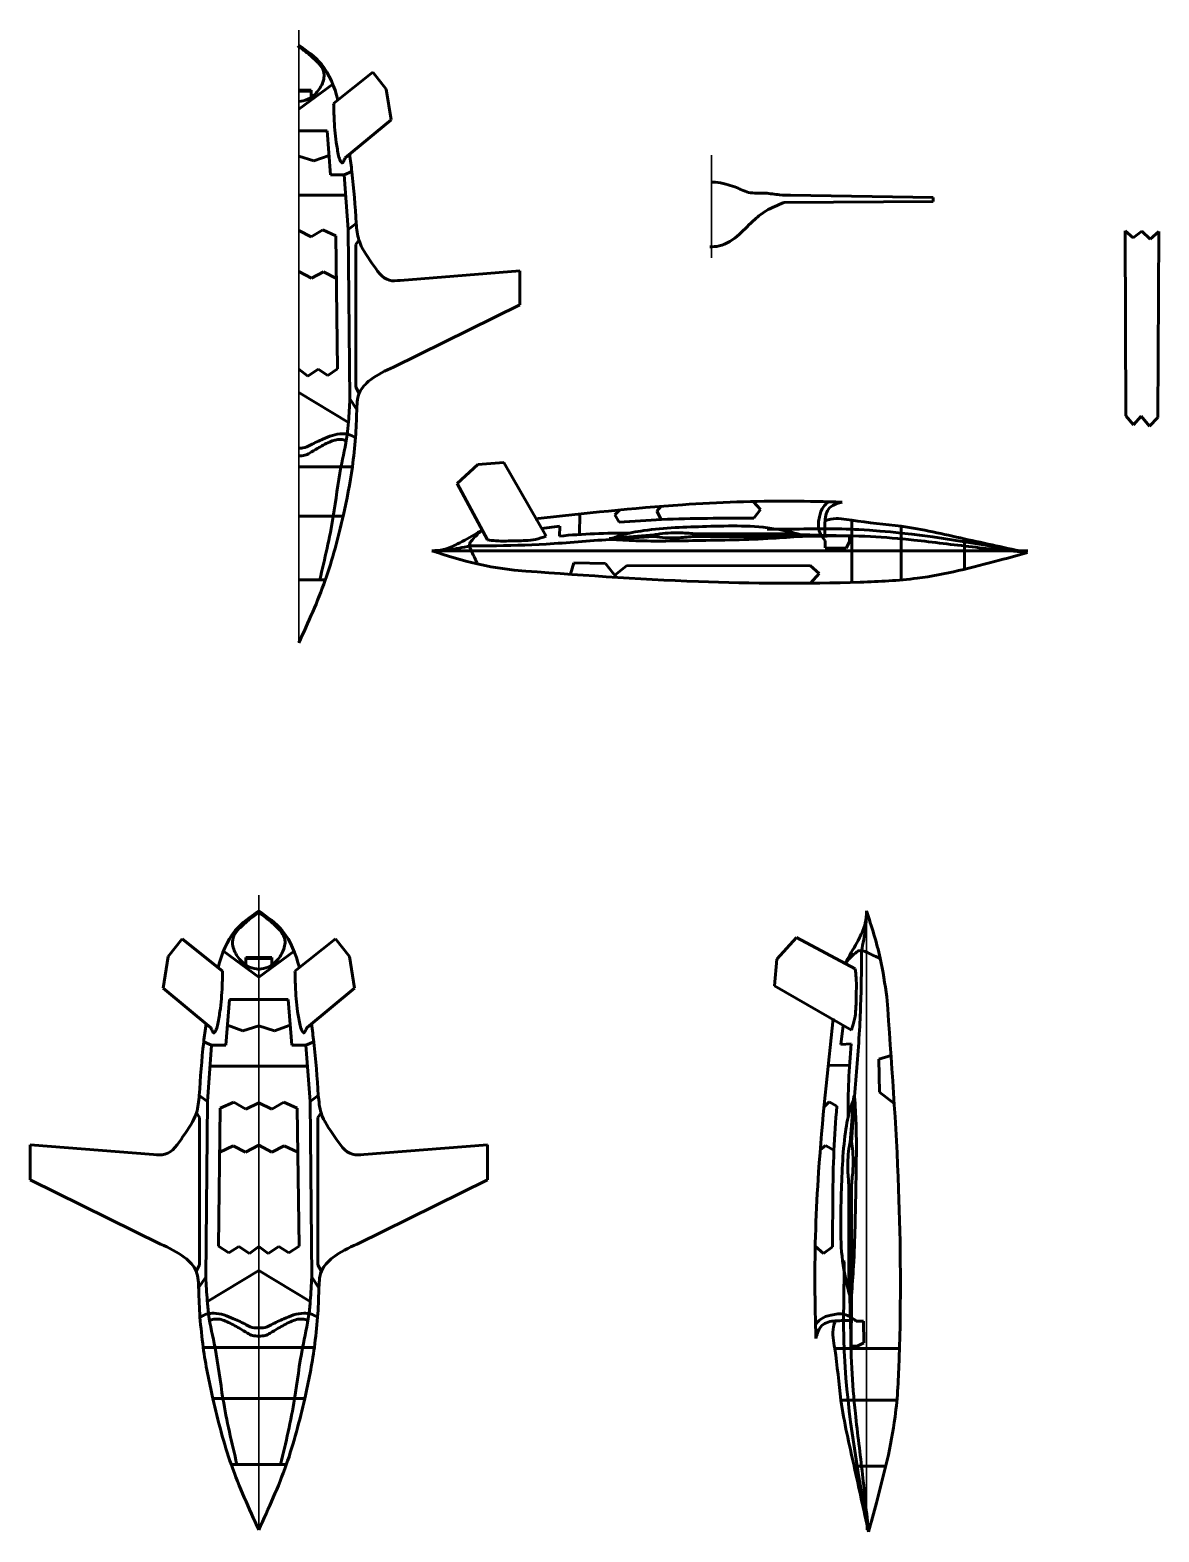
# Model space of a CAD drawing. Header units: millimetres. Extents: x 38559 to 1932156, y -475559 to 1027176.
# Drawn here: x 40139 to 56801, y 37498 to 59651 of the extents above; entities that cross this region are included whole.
import ezdxf

# ---------------------------------------------------------------- set-up
doc = ezdxf.new("R2010")
doc.units = ezdxf.units.MM
doc.linetypes.add('CENTER', pattern=[2, 1.25, -0.25, 0.25, -0.25])
for name, color, linetype, lineweight in [('_axes (Оси)', 6, 'CENTER', 30), ('_basic (Основной)', 4, 'Continuous', 60), ('_contour (Тонкий)', 7, 'Continuous', 30)]:
    doc.layers.add(name, color=color, linetype=linetype, lineweight=lineweight)

msp = doc.modelspace()

# ---------------------------------------------------------------- linework, layer by layer
at = {"layer": '_axes (Оси)', "transparency": 33554687}
for p, q in [((44104.222, 50610.237), (44104.222, 59651.179)), ((50197.356, 57804.112), (50197.356, 56292.172)), ((43515.114, 37531.161), (43515.114, 46888.858)), ((43515.114, 37531.161), (43515.114, 46888.858))]:
    msp.add_line(p, q, dxfattribs=at)
at = {"layer": '_basic (Основной)', "transparency": 33554687}
for p, q in [((44619.971, 58569.783), (45198.084, 59029.742)), ((45198.084, 59029.742), (45397.132, 58779.562)), ((44607.772, 58852.725), (44104.222, 58485.305)), ((44289.263, 58764.423), (44104.222, 58764.423)), ((44289.343, 58750.814), (44104.222, 58749.738)), ((44289.263, 58764.423), (44289.872, 58659.889)), ((45397.132, 58779.562), (45467.583, 58325.698)), ((45467.583, 58325.698), (44791.749, 57767.351)), ((44523.641, 58166.043), (44104.222, 58166.043)), ((44574.905, 57516.251), (44523.641, 58166.043)), ((44329.381, 57721.165), (44104.222, 57792.321)), ((44329.381, 57721.165), (44552.652, 57798.318)), ((44776.981, 57515.948), (44574.905, 57516.251)), ((44776.981, 57515.948), (44888.745, 57563.814)), ((44834.99, 56711.561), (44776.981, 57515.948)), ((44798.754, 57214.035), (44104.222, 57216.546)), ((53467.1, 57179.949), (51364.717, 57214.917)), ((53466.012, 57122.372), (53467.1, 57179.949)), ((51262.938, 57106.6), (53466.012, 57122.372)), ((44953.273, 56799.782), (44834.99, 56711.561)), ((44834.99, 56711.561), (44860.24, 54210.994)), ((44288.953, 56603.006), (44104.222, 56696.054)), ((44461.308, 56702.785), (44288.953, 56603.006)), ((44652.679, 56617.261), (44461.308, 56702.785)), ((44678.546, 54652.831), (44652.679, 56617.261)), ((44993.274, 56550.163), (44947.508, 56485.974)), ((56312.886, 53959.958), (56302.855, 56689.412)), ((56302.855, 56689.412), (56419.393, 56585.68)), ((56419.393, 56585.68), (56546.857, 56685.772)), ((56546.857, 56685.772), (56669.153, 56565.701)), ((56669.153, 56565.701), (56800.636, 56680.527)), ((56800.636, 56680.527), (56782.475, 53935.725)), ((44947.508, 56485.974), (44947.886, 54383.796)), ((44291.836, 55989), (44104.222, 56088.993)), ((44468.5, 56082.722), (44291.836, 55989)), ((44660.959, 55988.479), (44468.5, 56082.722)), ((47366.158, 56097.467), (45603.783, 55958.905)), ((47365.891, 55596.226), (47366.158, 56097.467)), ((45504.789, 54680.521), (47365.891, 55596.226)), ((44237.004, 54545.982), (44104.222, 54648.204)), ((44390.045, 54647.139), (44237.004, 54545.982)), ((44533.447, 54556.82), (44390.045, 54647.139)), ((44678.546, 54652.831), (44533.447, 54556.82)), ((44837.63, 53862.167), (44104.222, 54302.863)), ((44947.886, 54383.796), (44996.319, 54290.898)), ((44860.24, 54210.994), (44961.61, 54056.18)), ((56423.573, 53825.76), (56312.886, 53959.958)), ((56539.704, 53954.518), (56423.573, 53825.76)), ((56659.465, 53809.439), (56539.704, 53954.518)), ((56782.475, 53935.725), (56659.465, 53809.439)), ((44896.671, 53208.925), (44104.222, 53208.925)), ((46749.236, 53241.605), (46443.728, 52962.286)), ((47129.895, 53272.494), (46749.236, 53241.605)), ((47754.71, 52184.703), (47129.895, 53272.494)), ((46443.728, 52962.286), (46889.041, 52132.036)), ((48254.712, 52512.98), (48249.929, 52210.233)), ((48770.026, 52501.056), (48841.518, 52572.499)), ((49388.655, 52552.384), (49451.379, 52626.127)), ((49454.992, 52431.852), (49388.655, 52552.384)), ((50918.621, 52579.959), (50813.015, 52697.221)), ((50823.376, 52450.29), (50918.621, 52579.959)), ((44758.618, 52479.686), (44104.222, 52479.686)), ((47959.923, 52335.28), (47688.564, 52299.862)), ((47951.755, 52187.792), (47959.923, 52335.28)), ((48834.018, 52392.081), (48770.026, 52501.056)), ((51868.936, 52295.508), (51866.739, 52198.172)), ((52265.616, 52420.997), (52265.616, 51503.364)), ((52995.58, 52332.301), (52995.58, 51540.163)), ((49345.986, 52203.848), (48685.395, 52150.024)), ((49346.308, 52182.73), (48697.12, 52139.014)), ((49345.986, 52203.848), (49347.403, 52182.803)), ((49945.694, 52221.775), (51461.911, 52221.775)), ((49945.694, 52221.775), (49945.694, 52183.07)), ((49945.694, 52183.07), (51539.688, 52183.07)), ((51514.244, 52208.036), (51511.692, 52183.07)), ((51539.688, 52183.07), (52265.616, 52190.178)), ((51875.21, 52014.745), (51874.983, 52116.477)), ((52184.399, 52006.65), (52231.655, 52101.098)), ((52231.655, 52101.098), (52230.786, 52189.837)), ((53929.268, 52146.665), (53929.268, 51698.001)), ((46067.283, 51970.291), (54867.283, 51970.291)), ((46067.283, 51970.291), (54849.646, 51970.291)), ((52184.399, 52006.65), (51875.21, 52014.745)), ((48164.849, 51793.692), (48114.43, 51623.155)), ((48634.438, 51784.446), (48164.849, 51793.692)), ((48795.448, 51577.856), (48634.438, 51784.446)), ((48943.289, 51748.545), (48768.555, 51612.362)), ((51651.785, 51753.562), (48943.289, 51748.545)), ((51651.785, 51753.562), (51784.431, 51633.618)), ((51784.431, 51633.618), (51656.186, 51491.791)), ((44497.381, 51540.469), (44104.222, 51540.469)), ((42382.928, 46245.647), (42176.907, 45986.703)), ((42981.296, 45769.574), (42382.928, 46245.647)), ((44048.933, 45769.574), (44647.301, 46245.647)), ((44647.301, 46245.647), (44853.322, 45986.703)), ((51160.392, 45948.193), (51451.323, 46266.401)), ((51451.323, 46266.401), (52316.086, 45802.576)), ((42176.907, 45986.703), (42103.986, 45516.938)), ((42993.921, 46062.429), (43515.114, 45682.136)), ((43323.589, 45971.033), (43322.96, 45862.837)), ((43323.507, 45956.948), (43515.114, 45955.833)), ((43323.589, 45971.033), (43515.114, 45971.033)), ((44036.307, 46062.429), (43515.114, 45682.136)), ((43706.639, 45971.033), (43515.114, 45971.033)), ((43706.721, 45956.948), (43515.114, 45955.833)), ((43706.639, 45971.033), (43707.269, 45862.837)), ((44853.322, 45986.703), (44926.242, 45516.938)), ((51128.219, 45551.709), (51160.392, 45948.193)), ((42103.986, 45516.938), (42803.499, 44939.029)), ((44926.242, 45516.938), (44226.73, 44939.029)), ((52261.23, 44900.921), (51128.219, 45551.709)), ((43027.941, 44679.131), (43081, 45351.689)), ((43081, 45351.689), (43515.114, 45351.689)), ((43949.229, 45351.689), (43515.114, 45351.689)), ((44002.288, 44679.131), (43949.229, 45351.689)), ((43282.066, 44891.224), (43050.973, 44971.081)), ((43748.163, 44891.224), (43979.256, 44971.081)), ((43282.066, 44891.224), (43515.114, 44964.873)), ((43748.163, 44891.224), (43515.114, 44964.873)), ((52104.393, 44687.177), (52141.284, 44969.816)), ((42818.784, 44678.818), (42703.105, 44728.361)), ((42758.743, 43846.249), (42818.784, 44678.818)), ((42818.784, 44678.818), (43027.941, 44679.131)), ((44211.445, 44678.818), (44002.288, 44679.131)), ((44211.445, 44678.818), (44327.124, 44728.361)), ((44271.486, 43846.249), (44211.445, 44678.818)), ((52258.012, 44695.685), (52104.393, 44687.177)), ((42796.249, 44366.327), (43515.114, 44368.925)), ((44233.98, 44366.327), (43515.114, 44368.925)), ((51919.306, 44380.133), (52234.639, 44385.115)), ((52668.495, 44473.731), (52846.122, 44526.247)), ((52678.126, 43984.622), (52668.495, 44473.731)), ((42636.316, 43937.56), (42758.743, 43846.249)), ((44393.913, 43937.56), (44271.486, 43846.249)), ((52241.289, 43243.494), (52297.35, 43931.547)), ((52263.285, 43243.158), (52308.818, 43919.334)), ((52893.305, 43816.918), (52678.126, 43984.622)), ((42594.914, 43679.196), (42642.283, 43612.758)), ((42758.743, 43846.249), (42732.609, 41258.073)), ((42920.669, 41715.39), (42947.441, 43748.644)), ((42947.441, 43748.644), (43145.518, 43837.165)), ((43145.518, 43837.165), (43323.911, 43733.89)), ((43323.911, 43733.89), (43515.114, 43830.198)), ((43706.318, 43733.89), (43515.114, 43830.198)), ((43884.711, 43837.165), (43706.318, 43733.89)), ((44082.788, 43748.644), (43884.711, 43837.165)), ((44109.56, 41715.39), (44082.788, 43748.644)), ((44271.486, 43846.249), (44297.62, 41258.073)), ((44435.315, 43679.196), (44387.946, 43612.758)), ((51931.726, 43843.397), (51857.313, 43768.934)), ((52045.231, 43776.745), (51931.726, 43843.397)), ((42642.283, 43612.758), (42641.891, 41436.929)), ((44387.946, 43612.758), (44388.337, 41436.929)), ((40139.171, 42691.837), (40138.895, 43210.639)), ((40138.895, 43210.639), (41963.015, 43067.223)), ((43320.927, 43098.372), (43515.114, 43201.869)), ((43709.302, 43098.372), (43515.114, 43201.869)), ((46891.334, 43210.639), (45067.214, 43067.223)), ((46891.058, 42691.837), (46891.334, 43210.639)), ((51878.264, 43199.051), (51801.455, 43133.72)), ((52003.806, 43129.956), (51878.264, 43199.051)), ((52241.289, 43243.494), (52263.208, 43242.018)), ((42938.872, 43097.833), (43138.073, 43195.377)), ((43138.073, 43195.377), (43320.927, 43098.372)), ((43892.155, 43195.377), (43709.302, 43098.372)), ((44091.357, 43097.833), (43892.155, 43195.377)), ((42065.477, 41744.05), (40139.171, 42691.837)), ((44964.751, 41744.05), (46891.058, 42691.837)), ((52222.616, 42618.856), (52222.616, 41039.608)), ((52222.616, 42618.856), (52262.93, 42618.856)), ((52262.93, 42618.856), (52262.93, 40958.598)), ((42920.669, 41715.39), (43070.851, 41616.015)), ((43070.851, 41616.015), (43219.277, 41709.499)), ((43219.277, 41709.499), (43377.68, 41604.798)), ((43377.68, 41604.798), (43515.114, 41710.601)), ((43652.549, 41604.798), (43515.114, 41710.601)), ((43810.952, 41709.499), (43652.549, 41604.798)), ((43959.378, 41616.015), (43810.952, 41709.499)), ((44109.56, 41715.39), (43959.378, 41616.015)), ((51849.543, 41605.483), (51727.407, 41715.48)), ((51984.603, 41704.688), (51849.543, 41605.483)), ((42641.891, 41436.929), (42591.762, 41340.776)), ((44388.337, 41436.929), (44438.467, 41340.776)), ((42732.609, 41258.073), (42627.687, 41097.835)), ((42756.011, 40897.025), (43515.114, 41353.161)), ((44274.218, 40897.025), (43515.114, 41353.161)), ((44297.62, 41258.073), (44402.542, 41097.835)), ((52236.927, 40985.1), (52262.93, 40987.758)), ((52262.93, 40958.598), (52255.527, 40202.492)), ((52145.819, 40615.663), (52247.201, 40617.951)), ((52438.253, 40609.128), (52332.292, 40609.365)), ((52446.685, 40287.086), (52438.253, 40609.128)), ((42694.901, 40220.896), (43515.114, 40220.896)), ((44335.328, 40220.896), (43515.114, 40220.896)), ((52015.112, 40202.492), (52970.893, 40202.492)), ((52348.31, 40237.865), (52255.882, 40238.77)), ((52446.685, 40287.086), (52348.31, 40237.865)), ((42837.791, 39466.108), (43515.114, 39466.108)), ((44192.438, 39466.108), (43515.114, 39466.108)), ((52107.496, 39442.184), (52932.564, 39442.184)), ((43108.181, 38493.985), (43515.114, 38493.985)), ((43922.048, 38493.985), (43515.114, 38493.985)), ((52300.849, 38469.681), (52768.165, 38469.681))]:
    msp.add_line(p, q, dxfattribs=at)
for centre, radius, start, end in [((48940.435, 41043.042), 11188.519, 89.7420845, 95.0695904), ((63866.059, 43665.904), 11653.634, 174.9304096, 180.2579155)]:
    msp.add_arc(centre, radius, start, end, dxfattribs=at)
for points in [[(44089.078, 59418.926), (44135.414, 59383.394), (44225.755, 59316.738), (44342.436, 59216.37), (44476.153, 59015.841), (44444.171, 58843.742), (44327.647, 58689.774), (44236.733, 58629.336), (44104.222, 58595.081)], [(44619.971, 58569.783), (44626.58, 58357.095), (44658.307, 57993.807), (44694.03, 57797.91), (44723.113, 57716.005), (44744.264, 57690.905), (44775.695, 57736.978)], [(44791.749, 57767.351), (44784.644, 57753.674), (44775.695, 57736.978)], [(51364.717, 57214.917), (51201.579, 57220.726), (50989.863, 57244.805), (50743.908, 57256.809), (50538.809, 57339.155), (50406.756, 57377.967), (50252.511, 57409.018), (50197.356, 57409.018)], [(50173.352, 56452.757), (50309.353, 56466.68), (50606.707, 56637.408), (50835.391, 56858.463), (51003.265, 56984.86), (51262.938, 57106.6)], [(45603.783, 55958.905), (45442.052, 55960.729), (45185.157, 56213.2), (44993.3, 56550.077), (44953.273, 56799.782)], [(44943.544, 53639.79), (44961.035, 54034.93), (44997.523, 54293.821), (45161.72, 54490.725), (45504.789, 54680.521)], [(44860.24, 54210.994), (44838.469, 53872.895), (44819.124, 53679.575), (44727.925, 53204.559), (44614.518, 52476.692), (44415.541, 51540.469)], [(44943.544, 53639.79), (44841.472, 53684.983), (44746.722, 53695.702), (44462.469, 53617.094), (44281.908, 53531.34), (44167.492, 53486.676), (44104.222, 53486.676)], [(44104.222, 50610.237), (44495.479, 51535.082), (44758.748, 52480.254), (44896.57, 53208.181), (44943.544, 53639.79)], [(44805.979, 53593.516), (44725.035, 53612.268), (44556.949, 53574.082), (44381.148, 53480.862), (44264.545, 53410.947), (44196.109, 53378.944), (44104.222, 53369.716)], [(52122.954, 52688.661), (51374.958, 52702.243), (49766.398, 52649.242), (47592.513, 52441.072)], [(51868.936, 52295.508), (51872.669, 52413.645), (51889.072, 52513.754), (51940.185, 52603.529), (52047.058, 52665.443), (52122.954, 52688.661)], [(50823.376, 52450.29), (50135.534, 52448.471), (49460.429, 52432.105), (48834.018, 52392.081)], [(51017.445, 52289.582), (51370.438, 52289.582), (51868.936, 52295.508), (52369.181, 52282.66), (54861.811, 51943.162)], [(54861.811, 51943.162), (53927.184, 52147.133), (52996.232, 52332.211), (52265.299, 52421.049), (51959.097, 52438.322), (51872.669, 52413.645)], [(46633.481, 52041.808), (46919.583, 52042.928), (47755.177, 52070.251), (48697.12, 52139.014)], [(46889.041, 52132.036), (47013.709, 52118.019), (47314.65, 52117.813), (47598.284, 52139.071), (47754.71, 52184.703)], [(48697.12, 52139.014), (49078.212, 52119.387), (49970.152, 52121.568), (51097.878, 52154.38), (51511.692, 52183.07)], [(49945.694, 52221.775), (49719.078, 52235.022), (49392.155, 52212.576), (49345.986, 52203.848)], [(49946.284, 52183.079), (49720.176, 52162.936), (49392.722, 52175.411), (49346.308, 52182.73)], [(54861.811, 51943.162), (54046.664, 52027.152), (53181.583, 52128.14), (52541.629, 52180.391), (51864.985, 52198.212), (51514.244, 52208.036)], [(46067.283, 51970.291), (46312.618, 51985.554), (46633.481, 52041.808)], [(47284.386, 51683.104), (46738.301, 51775.751), (46067.283, 51970.291)], [(54861.811, 51943.162), (54447.656, 51830.943), (53233.602, 51565.964), (52392.337, 51507.261), (50002.629, 51516.13), (47284.386, 51683.104)], [(43530.788, 46648.468), (43482.829, 46611.69), (43389.323, 46542.699), (43268.554, 46438.815), (43130.152, 46231.26), (43163.255, 46053.132), (43283.861, 45893.769), (43377.96, 45831.214), (43515.114, 45795.758)], [(43499.44, 46648.468), (43547.4, 46611.69), (43640.906, 46542.699), (43761.675, 46438.815), (43900.077, 46231.26), (43866.974, 46053.132), (43746.368, 45893.769), (43652.269, 45831.214), (43515.114, 45795.758)], [(52484.555, 46658.495), (52468.658, 46402.961), (52410.065, 46068.76)], [(52783.681, 45390.797), (52687.182, 45959.583), (52484.555, 46658.495)], [(52410.065, 46068.76), (52408.899, 45770.764), (52380.44, 44900.434), (52308.818, 43919.334)], [(42981.296, 45769.574), (42974.455, 45549.434), (42941.616, 45173.419), (42904.641, 44970.659), (42874.54, 44885.884), (42852.647, 44859.904), (42820.116, 44907.591)], [(44048.933, 45769.574), (44055.774, 45549.434), (44088.613, 45173.419), (44125.587, 44970.659), (44155.689, 44885.884), (44177.581, 44859.904), (44210.113, 44907.591)], [(52316.086, 45802.576), (52330.686, 45672.726), (52330.9, 45359.275), (52308.759, 45063.85), (52261.23, 44900.921)], [(52512.812, 37498.372), (52629.696, 37929.743), (52905.69, 39194.267), (52966.834, 40070.504), (52957.596, 42559.554), (52783.681, 45390.797)], [(51736.322, 40351.085), (51722.176, 41130.176), (51777.379, 42805.606), (51994.203, 45069.86)], [(42803.499, 44939.029), (42810.853, 44924.872), (42820.116, 44907.591)], [(44226.73, 44939.029), (44219.376, 44924.872), (44210.113, 44907.591)], [(41963.015, 43067.223), (42130.412, 43069.11), (42396.307, 43330.427), (42594.886, 43679.107), (42636.316, 43937.56)], [(45067.214, 43067.223), (44899.817, 43069.11), (44633.921, 43330.427), (44435.342, 43679.107), (44393.913, 43937.56)], [(52308.818, 43919.334), (52329.261, 43522.4), (52326.99, 42593.381), (52292.814, 41418.775), (52262.93, 40987.758)], [(51984.603, 41704.688), (51986.497, 42421.124), (52003.543, 43124.293), (52045.231, 43776.745)], [(52222.616, 42618.856), (52208.82, 42854.893), (52232.198, 43195.405), (52241.289, 43243.494)], [(52262.921, 42618.241), (52283.902, 42853.749), (52270.908, 43194.816), (52263.285, 43243.158)], [(42646.386, 40666.856), (42628.282, 41075.841), (42590.515, 41343.802), (42420.566, 41547.604), (42065.477, 41744.05)], [(44383.842, 40666.856), (44401.946, 41075.841), (44439.713, 41343.802), (44609.663, 41547.604), (44964.751, 41744.05)], [(52151.991, 41502.551), (52151.991, 41134.884), (52145.819, 40615.663), (52159.201, 40094.622), (52512.812, 37498.372)], [(42732.609, 41258.073), (42755.142, 40908.129), (42775.165, 40708.035), (42869.559, 40216.377), (42986.94, 39463.009), (43192.888, 38493.985)], [(44297.62, 41258.073), (44275.086, 40908.129), (44255.063, 40708.035), (44160.67, 40216.377), (44043.289, 39463.009), (43837.341, 38493.985)], [(52512.812, 37498.372), (52425.33, 38347.405), (52320.144, 39248.449), (52265.721, 39915.006), (52247.159, 40619.778), (52236.927, 40985.1)], [(42646.386, 40666.856), (42752.034, 40713.633), (42850.103, 40724.728), (43144.315, 40643.365), (43331.203, 40554.607), (43449.627, 40508.378), (43515.114, 40508.378)], [(43515.114, 37531.161), (43110.149, 38488.409), (42837.657, 39466.696), (42695.006, 40220.126), (42646.386, 40666.856)], [(42788.771, 40618.961), (42872.55, 40638.37), (43046.525, 40598.846), (43228.486, 40502.36), (43349.174, 40429.996), (43420.008, 40396.871), (43515.114, 40387.32)], [(44383.842, 40666.856), (44278.195, 40713.633), (44180.125, 40724.728), (43885.914, 40643.365), (43699.026, 40554.607), (43580.602, 40508.378), (43515.114, 40508.378)], [(43515.114, 37531.161), (43920.08, 38488.409), (44192.572, 39466.696), (44335.223, 40220.126), (44383.842, 40666.856)], [(44241.458, 40618.961), (44157.679, 40638.37), (43983.703, 40598.846), (43801.743, 40502.36), (43681.054, 40429.996), (43610.221, 40396.871), (43515.114, 40387.32)], [(52145.819, 40615.663), (52022.77, 40611.775), (51918.5, 40594.69), (51824.993, 40541.452), (51760.505, 40430.136), (51736.322, 40351.085)], [(52512.812, 37498.372), (52300.362, 38471.852), (52107.59, 39441.504), (52015.059, 40202.823), (51997.067, 40521.754), (52022.77, 40611.775)]]:
    msp.add_spline(points, degree=3, dxfattribs=at)
for points, knots in [([(44683.917, 58620.66), (44630.545, 58814.086), (44508.562, 59142.77), (44226.892, 59344.155), (44104.222, 59428.614)], [1839.489106837, 1839.489106837, 1839.489106837, 1839.489106837, 2423.67882482, 2860.599810938, 2860.599810938, 2860.599810938, 2860.599810938]), ([(44953.273, 56799.782), (44936.26, 57053.87), (44913.329, 57396.339), (44867.095, 57731.965), (44853.598, 57818.448)], [0, 0, 0, 0, 761.18031973, 1025.948840506, 1025.948840506, 1025.948840506, 1025.948840506]), ([(51929.996, 52693.331), (51899.11, 52671.416), (51827.488, 52615.447), (51784.447, 52463.77), (51757.082, 52277.405), (51835.11, 52170.901), (51874.983, 52116.477)], [25.70178847, 25.70178847, 25.70178847, 25.70178847, 136.420123039, 295.244475205, 481.044458009, 675.209633376, 675.209633376, 675.209633376, 675.209633376]), ([(48697.12, 52139.014), (48751.381, 52159.545), (48913.224, 52220.782), (49390.165, 52307.669), (50153.57, 52331.002), (50938.565, 52351.786), (51392.526, 52240.397), (51514.244, 52208.036)], [0, 0, 0, 0, 173.858737223, 518.567479477, 1445.436818752, 2470.037460494, 2846.922905419, 2846.922905419, 2846.922905419, 2846.922905419]), ([(46067.283, 51970.291), (46125.838, 51973.111), (46259.464, 51979.548), (46479.543, 52082.564), (46662.849, 52189.877), (46783.161, 52259.573), (46811.754, 52276.131)], [0, 0, 0, 0, 174.455485627, 398.120441842, 716.04695081, 815.123087414, 815.123087414, 815.123087414, 815.123087414]), ([(46811.754, 52276.131), (46786.271, 52253.31), (46734.12, 52206.607), (46675.33, 52142.728), (46607.493, 52064.398), (46671.026, 51928.034), (46716.945, 51832.186), (46744.733, 51774.329)], [0, 0, 0, 0, 102.083623991, 208.914953559, 266.67304814, 393.705605478, 595.116303675, 595.116303675, 595.116303675, 595.116303675]), ([(42915.109, 45822.234), (42970.351, 46022.437), (43096.607, 46362.636), (43388.146, 46571.077), (43515.114, 46658.495)], [1839.489106837, 1839.489106837, 1839.489106837, 1839.489106837, 2423.67882482, 2860.599810938, 2860.599810938, 2860.599810938, 2860.599810938]), ([(44115.119, 45822.234), (44059.878, 46022.437), (43933.622, 46362.636), (43642.083, 46571.077), (43515.114, 46658.495)], [1839.489106837, 1839.489106837, 1839.489106837, 1839.489106837, 2423.67882482, 2860.599810938, 2860.599810938, 2860.599810938, 2860.599810938]), ([(52484.555, 46658.495), (52481.618, 46597.506), (52474.913, 46458.325), (52367.615, 46229.097), (52255.841, 46038.171), (52183.247, 45912.858), (52166.001, 45883.076)], [0, 0, 0, 0, 174.455485627, 398.120441842, 716.04695081, 815.123087414, 815.123087414, 815.123087414, 815.123087414]), ([(52166.001, 45883.076), (52189.771, 45909.618), (52238.415, 45963.937), (52304.95, 46025.171), (52386.536, 46095.829), (52528.568, 46029.654), (52628.401, 45981.826), (52688.663, 45952.884)], [0, 0, 0, 0, 102.083623991, 208.914953559, 266.67304814, 393.705605478, 595.116303675, 595.116303675, 595.116303675, 595.116303675]), ([(42636.316, 43937.56), (42653.925, 44200.55), (42677.659, 44555.018), (42725.513, 44902.403), (42739.484, 44991.916)], [0, 0, 0, 0, 761.18031973, 1025.948840506, 1025.948840506, 1025.948840506, 1025.948840506]), ([(44393.913, 43937.56), (44376.304, 44200.55), (44352.57, 44555.018), (44304.716, 44902.403), (44290.745, 44991.916)], [0, 0, 0, 0, 761.18031973, 1025.948840506, 1025.948840506, 1025.948840506, 1025.948840506]), ([(52308.818, 43919.334), (52287.434, 43862.817), (52223.651, 43694.246), (52133.152, 43197.478), (52108.85, 42402.338), (52087.201, 41584.71), (52203.221, 41111.878), (52236.927, 40985.1)], [0, 0, 0, 0, 173.858737223, 518.567479477, 1445.436818752, 2470.037460494, 2846.922905419, 2846.922905419, 2846.922905419, 2846.922905419]), ([(51731.458, 40552.064), (51754.284, 40584.235), (51812.579, 40658.833), (51970.562, 40703.664), (52164.674, 40732.167), (52275.605, 40650.895), (52332.292, 40609.365)], [25.70178847, 25.70178847, 25.70178847, 25.70178847, 136.420123039, 295.244475205, 481.044458009, 675.209633376, 675.209633376, 675.209633376, 675.209633376])]:
    msp.add_open_spline(points, degree=3, knots=knots, dxfattribs=at)
at = {"layer": '_contour (Тонкий)', "color": 242, "true_color": 0xcd2027, "transparency": 33554687}
msp.add_line((52484.553, 46658.495), (52484.553, 37531.161), dxfattribs=at)

doc.saveas('drawing.dxf')
